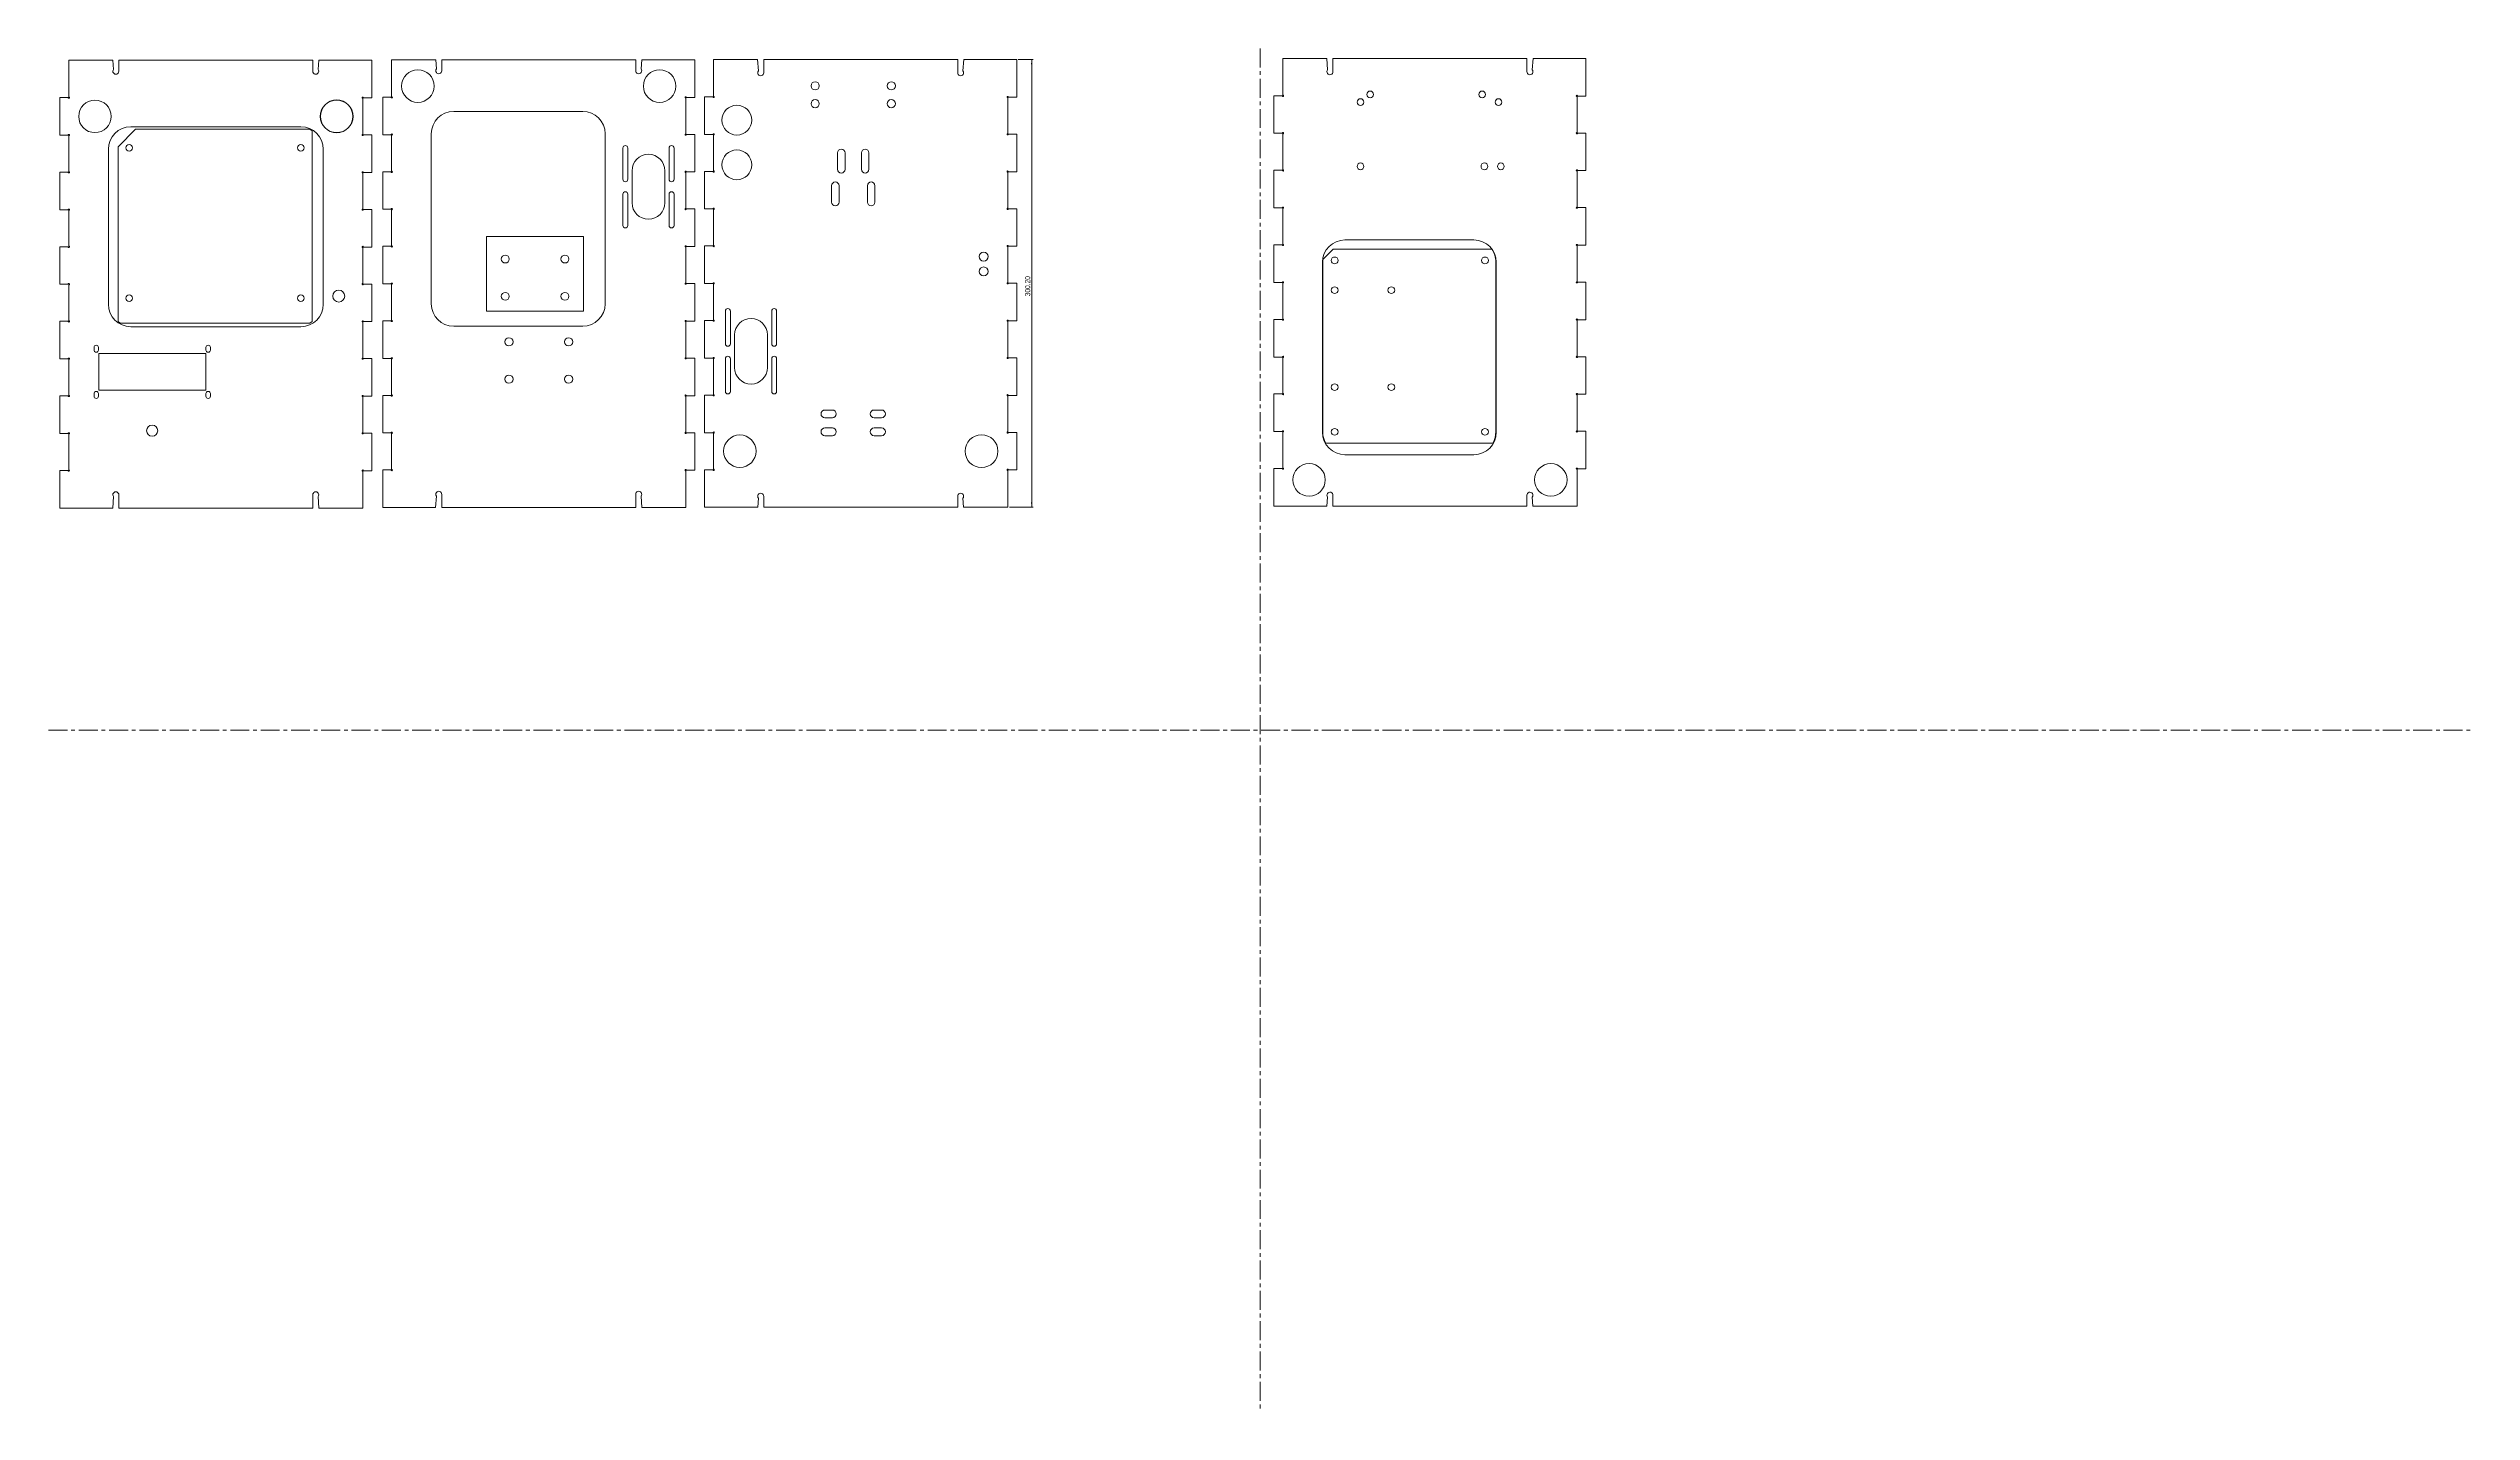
# Model space of a CAD drawing. Header units: millimetres. Extents: x 0 to 1624, y 0 to 914.
import ezdxf

# ---------------------------------------------------------------- set-up
doc = ezdxf.new("R2010")
doc.units = ezdxf.units.MM
doc.linetypes.add('CENTERX2', pattern=[20.32, 12.7, -2.54, 2.54, -2.54])
doc.styles.add('SLDTEXTSTYLE0', font='TXT', dxfattribs={"width": 0.75})
doc.dimstyles.new('SLDDIMSTYLE0', dxfattribs={"dimtxt": 3.5, "dimasz": 3.302, "dimexe": 0, "dimexo": 0.0625, "dimgap": 0.875, "dimtad": 1, "dimrnd": 1e-09, "dimzin": 4, "dimdsep": 46, "dimtxsty": 'SLDTEXTSTYLE0', "dimsah": 1, "dimcen": 0.09, "dimadec": 0, "dimazin": 1, "dimtfac": 1, "dimtofl": 0, "dimtmove": 0, "dimatfit": 3, "dimfxl": 1, "dimfrac": 2, "dimtolj": 1, "dimtzin": 12, "dimarcsym": 0})

# ---------------------------------------------------------------- blocks, each defined once
blk = doc.blocks.new('_D')
at = {"color": 7, "linetype": 'Continuous', "lineweight": 0}
for p, q in [((650, 906.6), (660, 906.6)), ((659, 906.6), (659, 606.4)), ((644, 606.4), (660, 606.4))]:
    blk.add_line(p, q, dxfattribs=at)
for points in [[(659, 906.6), (658.5, 903.3), (659.5, 903.3)], [(659, 606.4), (659.5, 609.7), (658.5, 609.7)]]:
    blk.add_solid(points, dxfattribs=at)
at = {"color": 7, "linetype": 'Continuous', "lineweight": 0, "insert": (654.5, 747.9, -2.9), "char_height": 3.5, "attachment_point": 1, "rotation": 90, "style": 'SLDTEXTSTYLE0'}
blk.add_mtext('300.20', dxfattribs=at)

msp = doc.modelspace()

# ---------------------------------------------------------------- linework, layer by layer
at = {"color": 7, "linetype": 'CENTERX2', "lineweight": 0}
for p, q in [((812, 914), (812, 0)), ((0, 457), (1624, 457))]:
    msp.add_line(p, q, dxfattribs=at)
at = {"color": 7, "linetype": 'Continuous', "lineweight": 15}
for p, q in [((13.555, 906.043), (13.555, 881.331)), ((43.166, 906.043), (13.555, 906.043)), ((43.602, 899.951), (43.166, 906.043)), ((47.155, 906.043), (47.155, 898.693)), ((177.155, 906.043), (47.155, 906.043)), ((177.155, 898.693), (177.155, 906.043)), ((181.144, 906.043), (180.709, 899.951)), ((216.755, 906.043), (181.144, 906.043)), ((216.755, 880.843), (216.755, 906.043)), ((230.006, 906.356), (230.006, 881.644)), ((259.617, 906.356), (230.006, 906.356)), ((260.031, 900.239), (259.617, 906.356)), ((263.606, 906.356), (263.606, 899.006)), ((393.606, 906.356), (263.606, 906.356)), ((393.606, 899.006), (393.606, 906.356)), ((397.594, 906.356), (397.181, 900.239)), ((433.206, 906.356), (397.594, 906.356)), ((433.206, 881.156), (433.206, 906.356)), ((445.779, 906.555), (445.779, 881.842)), ((475.283, 906.555), (445.779, 906.555)), ((475.827, 898.924), (475.283, 906.555)), ((479.379, 906.555), (479.379, 897.704)), ((609.379, 906.555), (479.379, 906.555)), ((609.379, 897.704), (609.379, 906.555)), ((613.475, 906.555), (612.93, 898.924)), ((648.979, 906.555), (613.475, 906.555)), ((648.979, 881.355), (648.979, 906.555)), ((827.279, 907.3), (827.279, 882.588)), ((856.783, 907.3), (827.279, 907.3)), ((857.328, 899.668), (856.783, 907.3)), ((860.879, 907.3), (860.879, 898.449)), ((990.879, 907.3), (860.879, 907.3)), ((990.879, 898.449), (990.879, 907.3)), ((994.975, 907.3), (994.431, 899.668)), ((1030.479, 907.3), (994.975, 907.3)), ((1030.479, 882.1), (1030.479, 907.3)), ((7.555, 881.043), (7.555, 855.843)), ((13.268, 881.043), (7.555, 881.043)), ((210.755, 856.331), (210.755, 880.556)), ((211.043, 880.843), (216.755, 880.843)), ((224.006, 881.356), (224.006, 856.156)), ((229.718, 881.356), (224.006, 881.356)), ((427.206, 856.644), (427.206, 880.869)), ((427.493, 881.156), (433.206, 881.156)), ((439.779, 881.555), (439.779, 856.355)), ((445.491, 881.555), (439.779, 881.555)), ((642.979, 856.842), (642.979, 881.068)), ((643.266, 881.355), (648.979, 881.355)), ((821.279, 882.3), (821.279, 857.1)), ((826.992, 882.3), (821.279, 882.3)), ((1024.479, 857.588), (1024.479, 881.813)), ((1024.766, 882.1), (1030.479, 882.1)), ((169.155, 861.443), (55.155, 861.443)), ((358.106, 871.756), (271.606, 871.756)), ((7.555, 855.843), (13.268, 855.843)), ((13.555, 855.556), (13.555, 831.331)), ((40.155, 846.443), (40.155, 742.443)), ((58.386, 859.841), (46.636, 848.091)), ((46.636, 848.091), (46.636, 730.841)), ((175.136, 859.841), (58.386, 859.841)), ((176.636, 858.841), (175.136, 859.841)), ((176.636, 730.841), (176.636, 858.841)), ((184.155, 742.443), (184.155, 846.443)), ((216.755, 856.043), (211.043, 856.043)), ((216.755, 830.843), (216.755, 856.043)), ((224.006, 856.156), (229.718, 856.156)), ((230.006, 855.869), (230.006, 831.644)), ((256.606, 856.756), (256.606, 742.756)), ((373.106, 742.756), (373.106, 856.756)), ((384.956, 847.256), (384.956, 826.256)), ((388.256, 826.256), (388.256, 847.256)), ((415.956, 847.256), (415.956, 826.256)), ((419.256, 826.256), (419.256, 847.256)), ((433.206, 856.356), (427.493, 856.356)), ((433.206, 831.156), (433.206, 856.356)), ((439.779, 856.355), (445.491, 856.355)), ((445.779, 856.068), (445.779, 831.842)), ((648.979, 856.555), (643.266, 856.555)), ((648.979, 831.355), (648.979, 856.555)), ((821.279, 857.1), (826.992, 857.1)), ((827.279, 856.813), (827.279, 832.588)), ((1030.479, 857.3), (1024.766, 857.3)), ((1030.479, 832.1), (1030.479, 857.3)), ((7.555, 831.043), (7.555, 805.843)), ((13.268, 831.043), (7.555, 831.043)), ((210.755, 806.331), (210.755, 830.556)), ((211.043, 830.843), (216.755, 830.843)), ((224.006, 831.356), (224.006, 806.156)), ((229.718, 831.356), (224.006, 831.356)), ((391.106, 832.006), (391.106, 810.506)), ((413.106, 810.506), (413.106, 832.006)), ((427.206, 806.644), (427.206, 830.869)), ((427.493, 831.156), (433.206, 831.156)), ((439.779, 831.555), (439.779, 806.355)), ((445.491, 831.555), (439.779, 831.555)), ((528.879, 843.955), (528.879, 832.955)), ((533.879, 832.955), (533.879, 843.955)), ((544.879, 843.955), (544.879, 832.955)), ((549.879, 832.955), (549.879, 843.955)), ((642.979, 806.842), (642.979, 831.068)), ((643.266, 831.355), (648.979, 831.355)), ((821.279, 832.3), (821.279, 807.1)), ((826.992, 832.3), (821.279, 832.3)), ((1024.479, 807.588), (1024.479, 831.813)), ((1024.766, 832.1), (1030.479, 832.1)), ((384.956, 816.256), (384.956, 795.256)), ((388.256, 795.256), (388.256, 816.256)), ((415.956, 816.256), (415.956, 795.256)), ((419.256, 795.256), (419.256, 816.256)), ((524.879, 821.955), (524.879, 810.955)), ((529.879, 810.955), (529.879, 821.955)), ((548.879, 821.955), (548.879, 810.955)), ((553.879, 810.955), (553.879, 821.955)), ((7.555, 805.843), (13.268, 805.843)), ((13.555, 805.556), (13.555, 781.331)), ((216.755, 806.043), (211.043, 806.043)), ((216.755, 780.843), (216.755, 806.043)), ((224.006, 806.156), (229.718, 806.156)), ((230.006, 805.869), (230.006, 781.644)), ((433.206, 806.356), (427.493, 806.356)), ((433.206, 781.156), (433.206, 806.356)), ((439.779, 806.355), (445.491, 806.355)), ((445.779, 806.068), (445.779, 781.842)), ((648.979, 806.555), (643.266, 806.555)), ((648.979, 781.355), (648.979, 806.555)), ((821.279, 807.1), (826.992, 807.1)), ((827.279, 806.813), (827.279, 782.588)), ((1030.479, 807.3), (1024.766, 807.3)), ((1030.479, 782.1), (1030.479, 807.3)), ((7.555, 781.043), (7.555, 755.843)), ((13.268, 781.043), (7.555, 781.043)), ((210.755, 756.331), (210.755, 780.556)), ((211.043, 780.843), (216.755, 780.843)), ((224.006, 781.356), (224.006, 756.156)), ((229.718, 781.356), (224.006, 781.356)), ((293.647, 787.798), (293.647, 737.798)), ((358.647, 787.798), (293.647, 787.798)), ((358.647, 737.798), (358.647, 787.798)), ((427.206, 756.644), (427.206, 780.869)), ((427.493, 781.156), (433.206, 781.156)), ((439.779, 781.555), (439.779, 756.355)), ((445.491, 781.555), (439.779, 781.555)), ((642.979, 756.842), (642.979, 781.068)), ((643.266, 781.355), (648.979, 781.355)), ((821.279, 782.3), (821.279, 757.1)), ((826.992, 782.3), (821.279, 782.3)), ((955.379, 785.6), (868.879, 785.6)), ((1024.479, 757.588), (1024.479, 781.813)), ((1024.766, 782.1), (1030.479, 782.1)), ((853.879, 770.6), (853.879, 656.6)), ((861.035, 779.401), (854.035, 772.401)), ((854.035, 656.901), (854.035, 772.401)), ((861.035, 779.401), (967.394, 779.401)), ((970.035, 770.901), (970.035, 656.901)), ((970.379, 656.6), (970.379, 770.6)), ((7.555, 755.843), (13.268, 755.843)), ((13.555, 755.556), (13.555, 731.331)), ((216.755, 756.043), (211.043, 756.043)), ((216.755, 730.843), (216.755, 756.043)), ((224.006, 756.156), (229.718, 756.156)), ((230.006, 755.869), (230.006, 731.644)), ((433.206, 756.356), (427.493, 756.356)), ((433.206, 731.156), (433.206, 756.356)), ((439.779, 756.355), (445.491, 756.355)), ((445.779, 756.068), (445.779, 731.842)), ((648.979, 756.555), (643.266, 756.555)), ((648.979, 731.355), (648.979, 756.555)), ((821.279, 757.1), (826.992, 757.1)), ((827.279, 756.813), (827.279, 732.588)), ((1030.479, 757.3), (1024.766, 757.3)), ((1030.479, 732.1), (1030.479, 757.3)), ((7.555, 731.043), (7.555, 705.843)), ((13.268, 731.043), (7.555, 731.043)), ((46.636, 730.841), (48.136, 729.841)), ((175.136, 729.841), (176.636, 730.841)), ((211.043, 730.843), (216.755, 730.843)), ((224.006, 731.356), (224.006, 706.156)), ((229.718, 731.356), (224.006, 731.356)), ((293.647, 737.798), (358.647, 737.798)), ((427.206, 706.644), (427.206, 730.869)), ((427.493, 731.156), (433.206, 731.156)), ((439.779, 731.555), (439.779, 706.355)), ((445.491, 731.555), (439.779, 731.555)), ((453.729, 737.955), (453.729, 715.955)), ((457.029, 715.955), (457.029, 737.955)), ((484.729, 737.955), (484.729, 715.955)), ((488.029, 715.955), (488.029, 737.955)), ((642.979, 706.842), (642.979, 731.068)), ((643.266, 731.355), (648.979, 731.355)), ((821.279, 732.3), (821.279, 707.1)), ((826.992, 732.3), (821.279, 732.3)), ((1024.479, 707.588), (1024.479, 731.813)), ((1024.766, 732.1), (1030.479, 732.1)), ((48.136, 729.841), (175.136, 729.841)), ((55.155, 727.443), (169.155, 727.443)), ((210.755, 706.331), (210.755, 730.556)), ((271.606, 727.756), (358.106, 727.756)), ((459.879, 721.955), (459.879, 699.955)), ((481.879, 699.955), (481.879, 721.955)), ((7.555, 705.843), (13.268, 705.843)), ((13.555, 705.556), (13.555, 681.331)), ((30.528, 713.542), (30.528, 711.792)), ((33.528, 711.792), (33.528, 713.542)), ((105.455, 709.543), (33.655, 709.543)), ((33.655, 709.543), (33.655, 684.793)), ((105.455, 684.793), (105.455, 709.543)), ((105.528, 713.542), (105.528, 711.792)), ((108.528, 711.792), (108.528, 713.542)), ((216.755, 706.043), (211.043, 706.043)), ((216.755, 680.843), (216.755, 706.043)), ((224.006, 706.156), (229.718, 706.156)), ((230.006, 705.869), (230.006, 681.644)), ((433.206, 706.356), (427.493, 706.356)), ((433.206, 681.156), (433.206, 706.356)), ((439.779, 706.355), (445.491, 706.355)), ((445.779, 706.068), (445.779, 681.842)), ((453.729, 705.955), (453.729, 683.955)), ((457.029, 683.955), (457.029, 705.955)), ((484.729, 705.955), (484.729, 683.955)), ((488.029, 683.955), (488.029, 705.955)), ((648.979, 706.555), (643.266, 706.555)), ((648.979, 681.355), (648.979, 706.555)), ((821.279, 707.1), (826.992, 707.1)), ((827.279, 706.813), (827.279, 682.588)), ((1030.479, 707.3), (1024.766, 707.3)), ((1030.479, 682.1), (1030.479, 707.3)), ((30.528, 682.542), (30.528, 680.792)), ((33.528, 680.792), (33.528, 682.542)), ((33.655, 684.793), (105.455, 684.793)), ((105.528, 682.542), (105.528, 680.792)), ((108.528, 680.792), (108.528, 682.542)), ((821.279, 682.3), (821.279, 657.1)), ((826.992, 682.3), (821.279, 682.3)), ((1024.766, 682.1), (1030.479, 682.1)), ((7.555, 681.043), (7.555, 655.843)), ((13.268, 681.043), (7.555, 681.043)), ((210.755, 656.331), (210.755, 680.556)), ((211.043, 680.843), (216.755, 680.843)), ((224.006, 681.356), (224.006, 656.156)), ((229.718, 681.356), (224.006, 681.356)), ((427.206, 656.644), (427.206, 680.869)), ((427.493, 681.156), (433.206, 681.156)), ((439.779, 681.555), (439.779, 656.355)), ((445.491, 681.555), (439.779, 681.555)), ((525.379, 671.555), (520.379, 671.555)), ((520.379, 666.355), (525.379, 666.355)), ((558.379, 671.555), (553.379, 671.555)), ((553.379, 666.355), (558.379, 666.355)), ((642.979, 656.842), (642.979, 681.068)), ((643.266, 681.355), (648.979, 681.355)), ((1024.479, 657.588), (1024.479, 681.813)), ((7.555, 655.843), (13.268, 655.843)), ((13.555, 655.556), (13.555, 631.331)), ((216.755, 656.043), (211.043, 656.043)), ((216.755, 630.843), (216.755, 656.043)), ((224.006, 656.156), (229.718, 656.156)), ((230.006, 655.869), (230.006, 631.644)), ((433.206, 656.356), (427.493, 656.356)), ((433.206, 631.156), (433.206, 656.356)), ((439.779, 656.355), (445.491, 656.355)), ((445.779, 656.068), (445.779, 631.842)), ((525.379, 659.555), (520.379, 659.555)), ((520.379, 654.355), (525.379, 654.355)), ((558.379, 659.555), (553.379, 659.555)), ((553.379, 654.355), (558.379, 654.355)), ((648.979, 656.555), (643.266, 656.555)), ((648.979, 631.355), (648.979, 656.555)), ((821.279, 657.1), (826.992, 657.1)), ((827.279, 656.813), (827.279, 632.588)), ((1030.479, 657.3), (1024.766, 657.3)), ((1030.479, 632.1), (1030.479, 657.3)), ((968.025, 649.401), (856.044, 649.401)), ((868.879, 641.6), (955.379, 641.6)), ((7.555, 631.043), (7.555, 605.843)), ((13.268, 631.043), (7.555, 631.043)), ((210.755, 605.843), (210.755, 630.556)), ((211.043, 630.843), (216.755, 630.843)), ((224.006, 631.356), (224.006, 606.156)), ((229.718, 631.356), (224.006, 631.356)), ((427.206, 606.156), (427.206, 630.869)), ((427.493, 631.156), (433.206, 631.156)), ((439.779, 631.555), (439.779, 606.355)), ((445.491, 631.555), (439.779, 631.555)), ((642.979, 606.355), (642.979, 631.068)), ((643.266, 631.355), (648.979, 631.355)), ((821.279, 632.3), (821.279, 607.1)), ((826.992, 632.3), (821.279, 632.3)), ((1024.479, 607.1), (1024.479, 631.813)), ((1024.766, 632.1), (1030.479, 632.1)), ((7.555, 605.843), (43.059, 605.843)), ((43.059, 605.843), (43.605, 613.474)), ((47.155, 614.694), (47.155, 605.843)), ((47.155, 605.843), (177.155, 605.843)), ((177.155, 605.843), (177.155, 614.694)), ((180.706, 613.474), (181.251, 605.843)), ((181.251, 605.843), (210.755, 605.843)), ((224.006, 606.156), (259.51, 606.156)), ((259.51, 606.156), (260.04, 613.805)), ((263.606, 615.007), (263.606, 606.156)), ((263.606, 606.156), (393.606, 606.156)), ((393.606, 606.156), (393.606, 615.007)), ((397.171, 613.805), (397.701, 606.156)), ((397.701, 606.156), (427.206, 606.156)), ((439.779, 606.355), (475.39, 606.355)), ((475.39, 606.355), (475.825, 612.448)), ((479.379, 613.705), (479.379, 606.355)), ((479.379, 606.355), (609.379, 606.355)), ((609.379, 606.355), (609.379, 613.705)), ((612.932, 612.448), (613.368, 606.355)), ((613.368, 606.355), (642.979, 606.355)), ((821.279, 607.1), (856.89, 607.1)), ((856.89, 607.1), (857.326, 613.193)), ((860.879, 614.45), (860.879, 607.1)), ((860.879, 607.1), (990.879, 607.1)), ((990.879, 607.1), (990.879, 614.45)), ((994.433, 613.193), (994.868, 607.1)), ((994.868, 607.1), (1024.479, 607.1))]:
    msp.add_line(p, q, dxfattribs=at)
for centre, radius in [((247.606, 888.756), 10.9), ((409.606, 888.756), 10.9), ((31.155, 868.443), 10.9), ((193.155, 868.443), 11), ((193.155, 868.443), 10.9), ((513.879, 888.955), 2.75), ((513.879, 876.955), 2.75), ((564.858, 876.955), 2.75), ((564.879, 888.955), 2.75), ((879.379, 878.05), 2.25), ((885.879, 883.2), 2.25), ((960.879, 883.2), 2.25), ((971.879, 878.05), 2.25), ((461.379, 865.955), 10), ((54.136, 847.341), 2.25), ((169.136, 847.341), 2.25), ((461.379, 835.955), 10), ((879.379, 834.95), 2.25), ((962.379, 834.95), 2.25), ((973.379, 834.95), 2.25), ((306.147, 772.798), 2.65), ((346.147, 772.798), 2.65), ((626.779, 774.455), 3), ((626.779, 764.455), 3), ((862.035, 771.901), 2.25), ((962.785, 771.901), 2.25), ((54.136, 746.591), 2.25), ((169.136, 746.591), 2.25), ((194.555, 747.943), 4), ((306.147, 747.798), 2.65), ((346.147, 747.798), 2.65), ((862.035, 751.901), 2.25), ((900.035, 751.901), 2.25), ((308.606, 717.256), 2.75), ((348.606, 717.256), 2.75), ((308.606, 692.256), 2.75), ((348.606, 692.256), 2.75), ((862.035, 686.901), 2.25), ((900.035, 686.901), 2.25), ((69.505, 657.693), 3.75), ((463.379, 643.955), 10.9), ((625.379, 643.955), 11), ((862.035, 656.901), 2.25), ((962.785, 656.901), 2.25), ((844.879, 624.7), 10.9), ((1006.879, 624.7), 10.9)]:
    msp.add_circle(centre, radius, dxfattribs=at)
for centre, radius, start, end in [((45.155, 898.691), 2, 140.962983, 0.066529), ((179.155, 898.691), 2, 179.933471, 39.037017), ((261.606, 899.006), 2, 141.948891, 0), ((395.606, 899.006), 2, 180, 38.051109), ((477.379, 897.663), 2, 140.89144, 1.185312), ((611.378, 897.663), 2, 178.814688, 39.10856), ((858.88, 898.407), 2, 140.892362, 1.212563), ((992.879, 898.407), 2, 178.787437, 39.107638), ((13.655, 880.943), 0.4, 165.522488, 104.477512), ((210.655, 880.943), 0.4, 345.522488, 284.477512), ((230.106, 881.256), 0.4, 165.522488, 104.477512), ((427.106, 881.256), 0.4, 345.522488, 284.477512), ((445.879, 881.455), 0.4, 165.522488, 104.477512), ((642.879, 881.455), 0.4, 345.522488, 284.477512), ((827.379, 882.2), 0.4, 165.522488, 104.477512), ((1024.379, 882.2), 0.4, 345.522488, 284.477512), ((55.155, 846.443), 15, 90, 180), ((169.155, 846.443), 15, 0, 90), ((271.606, 856.756), 15, 90, 180), ((358.106, 856.756), 15, 0, 90), ((13.655, 855.943), 0.4, 255.522488, 194.477512), ((210.655, 855.943), 0.4, 75.522488, 14.477512), ((230.106, 856.256), 0.4, 255.522488, 194.477512), ((386.606, 847.256), 1.65, 360, 180), ((417.606, 847.256), 1.65, 0, 180), ((427.106, 856.256), 0.4, 75.522488, 14.477512), ((445.879, 856.455), 0.4, 255.522488, 194.477512), ((531.379, 843.955), 2.5, 0, 180), ((547.379, 843.955), 2.5, 0, 180), ((642.879, 856.455), 0.4, 75.522488, 14.477512), ((827.379, 857.2), 0.4, 255.522488, 194.477512), ((1024.379, 857.2), 0.4, 75.522488, 14.477512), ((13.655, 830.943), 0.4, 165.522488, 104.477512), ((210.655, 830.943), 0.4, 345.522488, 284.477512), ((230.106, 831.256), 0.4, 165.522488, 104.477512), ((402.106, 832.006), 11, 0, 180), ((427.106, 831.256), 0.4, 345.522488, 284.477512), ((445.879, 831.455), 0.4, 165.522488, 104.477512), ((531.379, 832.955), 2.5, 180, 0), ((547.379, 832.955), 2.5, 180, 0), ((642.879, 831.455), 0.4, 345.522488, 284.477512), ((827.379, 832.2), 0.4, 165.522488, 104.477512), ((1024.379, 832.2), 0.4, 345.522488, 284.477512), ((386.606, 826.256), 1.65, 180, 360), ((386.606, 816.256), 1.65, 0, 180), ((417.606, 826.256), 1.65, 180, 0), ((417.606, 816.256), 1.65, 0, 180), ((527.379, 821.955), 2.5, 0, 180), ((551.379, 821.955), 2.5, 0, 180), ((13.655, 805.943), 0.4, 255.522488, 194.477512), ((210.655, 805.943), 0.4, 75.522488, 14.477512), ((230.106, 806.256), 0.4, 255.522488, 194.477512), ((402.106, 810.506), 11, 180, 0), ((427.106, 806.256), 0.4, 75.522488, 14.477512), ((445.879, 806.455), 0.4, 255.522488, 194.477512), ((527.379, 810.955), 2.5, 180, 0), ((551.379, 810.955), 2.5, 180, 0), ((642.879, 806.455), 0.4, 75.522488, 14.477512), ((827.379, 807.2), 0.4, 255.522488, 194.477512), ((1024.379, 807.2), 0.4, 75.522488, 14.477512), ((13.655, 780.943), 0.4, 165.522488, 104.477512), ((210.655, 780.943), 0.4, 345.522488, 284.477512), ((230.106, 781.256), 0.4, 165.522488, 104.477512), ((386.606, 795.256), 1.65, 180, 0), ((417.606, 795.256), 1.65, 180, 360), ((427.106, 781.256), 0.4, 345.522488, 284.477512), ((445.879, 781.455), 0.4, 165.522488, 104.477512), ((642.879, 781.455), 0.4, 345.522488, 284.477512), ((827.379, 782.2), 0.4, 165.522488, 104.477512), ((868.879, 770.6), 15, 90, 180), ((955.379, 770.6), 15, 0, 90), ((1024.379, 782.2), 0.4, 345.522488, 284.477512), ((955.035, 770.901), 15, 0, 34.518108), ((13.655, 755.943), 0.4, 255.522488, 194.477512), ((210.655, 755.943), 0.4, 75.522488, 14.477512), ((230.106, 756.256), 0.4, 255.522488, 194.477512), ((427.106, 756.256), 0.4, 75.522488, 14.477512), ((445.879, 756.455), 0.4, 255.522488, 194.477512), ((642.879, 756.455), 0.4, 75.522488, 14.477512), ((827.379, 757.2), 0.4, 255.522488, 194.477512), ((1024.379, 757.2), 0.4, 75.522488, 14.477512), ((13.655, 730.943), 0.4, 165.522488, 104.477512), ((55.155, 742.443), 15, 180, 270), ((169.155, 742.443), 15, 270, 0), ((210.655, 730.943), 0.4, 345.522488, 284.477512), ((230.106, 731.256), 0.4, 165.522488, 104.477512), ((271.606, 742.756), 15, 180, 270), ((358.106, 742.756), 15, 270, 0), ((427.106, 731.256), 0.4, 345.522488, 284.477512), ((445.879, 731.455), 0.4, 165.522488, 104.477512), ((455.379, 737.955), 1.65, 0, 180), ((470.879, 721.955), 11, 0, 180), ((486.379, 737.955), 1.65, 0, 180), ((642.879, 731.455), 0.4, 345.522488, 284.477512), ((827.379, 732.2), 0.4, 165.522488, 104.477512), ((1024.379, 732.2), 0.4, 345.522488, 284.477512), ((32.028, 713.542), 1.5, 0, 180), ((107.028, 713.542), 1.5, 0, 180), ((455.379, 715.955), 1.65, 180, 0), ((486.379, 715.955), 1.65, 180, 0), ((13.655, 705.943), 0.4, 255.522488, 194.477512), ((32.028, 711.792), 1.5, 180, 0), ((107.028, 711.792), 1.5, 180, 0), ((210.655, 705.943), 0.4, 75.522488, 14.477512), ((230.106, 706.256), 0.4, 255.522488, 194.477512), ((427.106, 706.256), 0.4, 75.522488, 14.477512), ((445.879, 706.455), 0.4, 255.522488, 194.477512), ((455.379, 705.955), 1.65, 0, 180), ((470.879, 699.955), 11, 180, 0), ((486.379, 705.955), 1.65, 0, 180), ((642.879, 706.455), 0.4, 75.522488, 14.477512), ((827.379, 707.2), 0.4, 255.522488, 194.477512), ((1024.379, 707.2), 0.4, 75.522488, 14.477512), ((32.028, 682.542), 1.5, 0, 180), ((107.028, 682.542), 1.5, 0, 180), ((455.379, 683.955), 1.65, 180, 0), ((486.379, 683.955), 1.65, 180, 0), ((827.379, 682.2), 0.4, 165.522488, 104.477512), ((1024.379, 682.2), 0.4, 345.522488, 284.477512), ((13.655, 680.943), 0.4, 165.522488, 104.477512), ((32.028, 680.792), 1.5, 180, 0), ((107.028, 680.792), 1.5, 180, 0), ((210.655, 680.943), 0.4, 345.522488, 284.477512), ((230.106, 681.256), 0.4, 165.522488, 104.477512), ((427.106, 681.256), 0.4, 345.522488, 284.477512), ((445.879, 681.455), 0.4, 165.522488, 104.477512), ((520.379, 668.955), 2.6, 90, 270), ((525.379, 668.955), 2.6, 270, 90), ((553.379, 668.955), 2.6, 90, 270), ((558.379, 668.955), 2.6, 270, 90), ((642.879, 681.455), 0.4, 345.522488, 284.477512), ((13.655, 655.943), 0.4, 255.522488, 194.477512), ((210.655, 655.943), 0.4, 75.522488, 14.477512), ((230.106, 656.256), 0.4, 255.522488, 194.477512), ((427.106, 656.256), 0.4, 75.522488, 14.477512), ((445.879, 656.455), 0.4, 255.522488, 194.477512), ((520.379, 656.955), 2.6, 90, 270), ((525.379, 656.955), 2.6, 270, 90), ((553.379, 656.955), 2.6, 90, 270), ((558.379, 656.955), 2.6, 270, 90), ((642.879, 656.455), 0.4, 75.522488, 14.477512), ((827.379, 657.2), 0.4, 255.522488, 194.477512), ((868.879, 656.6), 15, 180, 270), ((869.035, 656.901), 15, 180, 210), ((955.379, 656.6), 15, 270, 0), ((955.035, 656.901), 15, 330, 0), ((1024.379, 657.2), 0.4, 75.522488, 14.477512), ((13.655, 630.943), 0.4, 165.522488, 104.477512), ((210.655, 630.943), 0.4, 345.522488, 284.477512), ((230.106, 631.256), 0.4, 165.522488, 104.477512), ((427.106, 631.256), 0.4, 345.522488, 284.477512), ((445.879, 631.455), 0.4, 165.522488, 104.477512), ((642.879, 631.455), 0.4, 345.522488, 284.477512), ((827.379, 632.2), 0.4, 165.522488, 104.477512), ((1024.379, 632.2), 0.4, 345.522488, 284.477512), ((45.156, 614.737), 2, 358.779859, 219.153155), ((179.155, 614.737), 2, 320.846845, 181.220141), ((261.606, 615.049), 2, 358.817698, 218.463054), ((395.605, 615.049), 2, 321.536946, 181.182302), ((477.379, 613.707), 2, 359.933471, 219.037017), ((611.379, 613.707), 2, 320.962983, 180.066529), ((858.879, 614.453), 2, 359.933471, 219.037017), ((992.879, 614.453), 2, 320.962983, 180.066529)]:
    msp.add_arc(centre, radius, start, end, dxfattribs=at)

# ---------------------------------------------------------------- dimensions: what is measured, and where the dimension line sits
at = {"color": 7, "linetype": 'Continuous', "lineweight": 0}
dim = msp.add_linear_dim(base=(658.979, 606.355), p1=(648.979, 906.555), p2=(642.979, 606.355), angle=90, dimstyle='SLDDIMSTYLE0', dxfattribs=at)
dim.commit()
dim.dimension.update_dxf_attribs({"geometry": '_D', "text_midpoint": (658.979, 756.455), "dimtype": 160})

doc.saveas('drawing.dxf')
